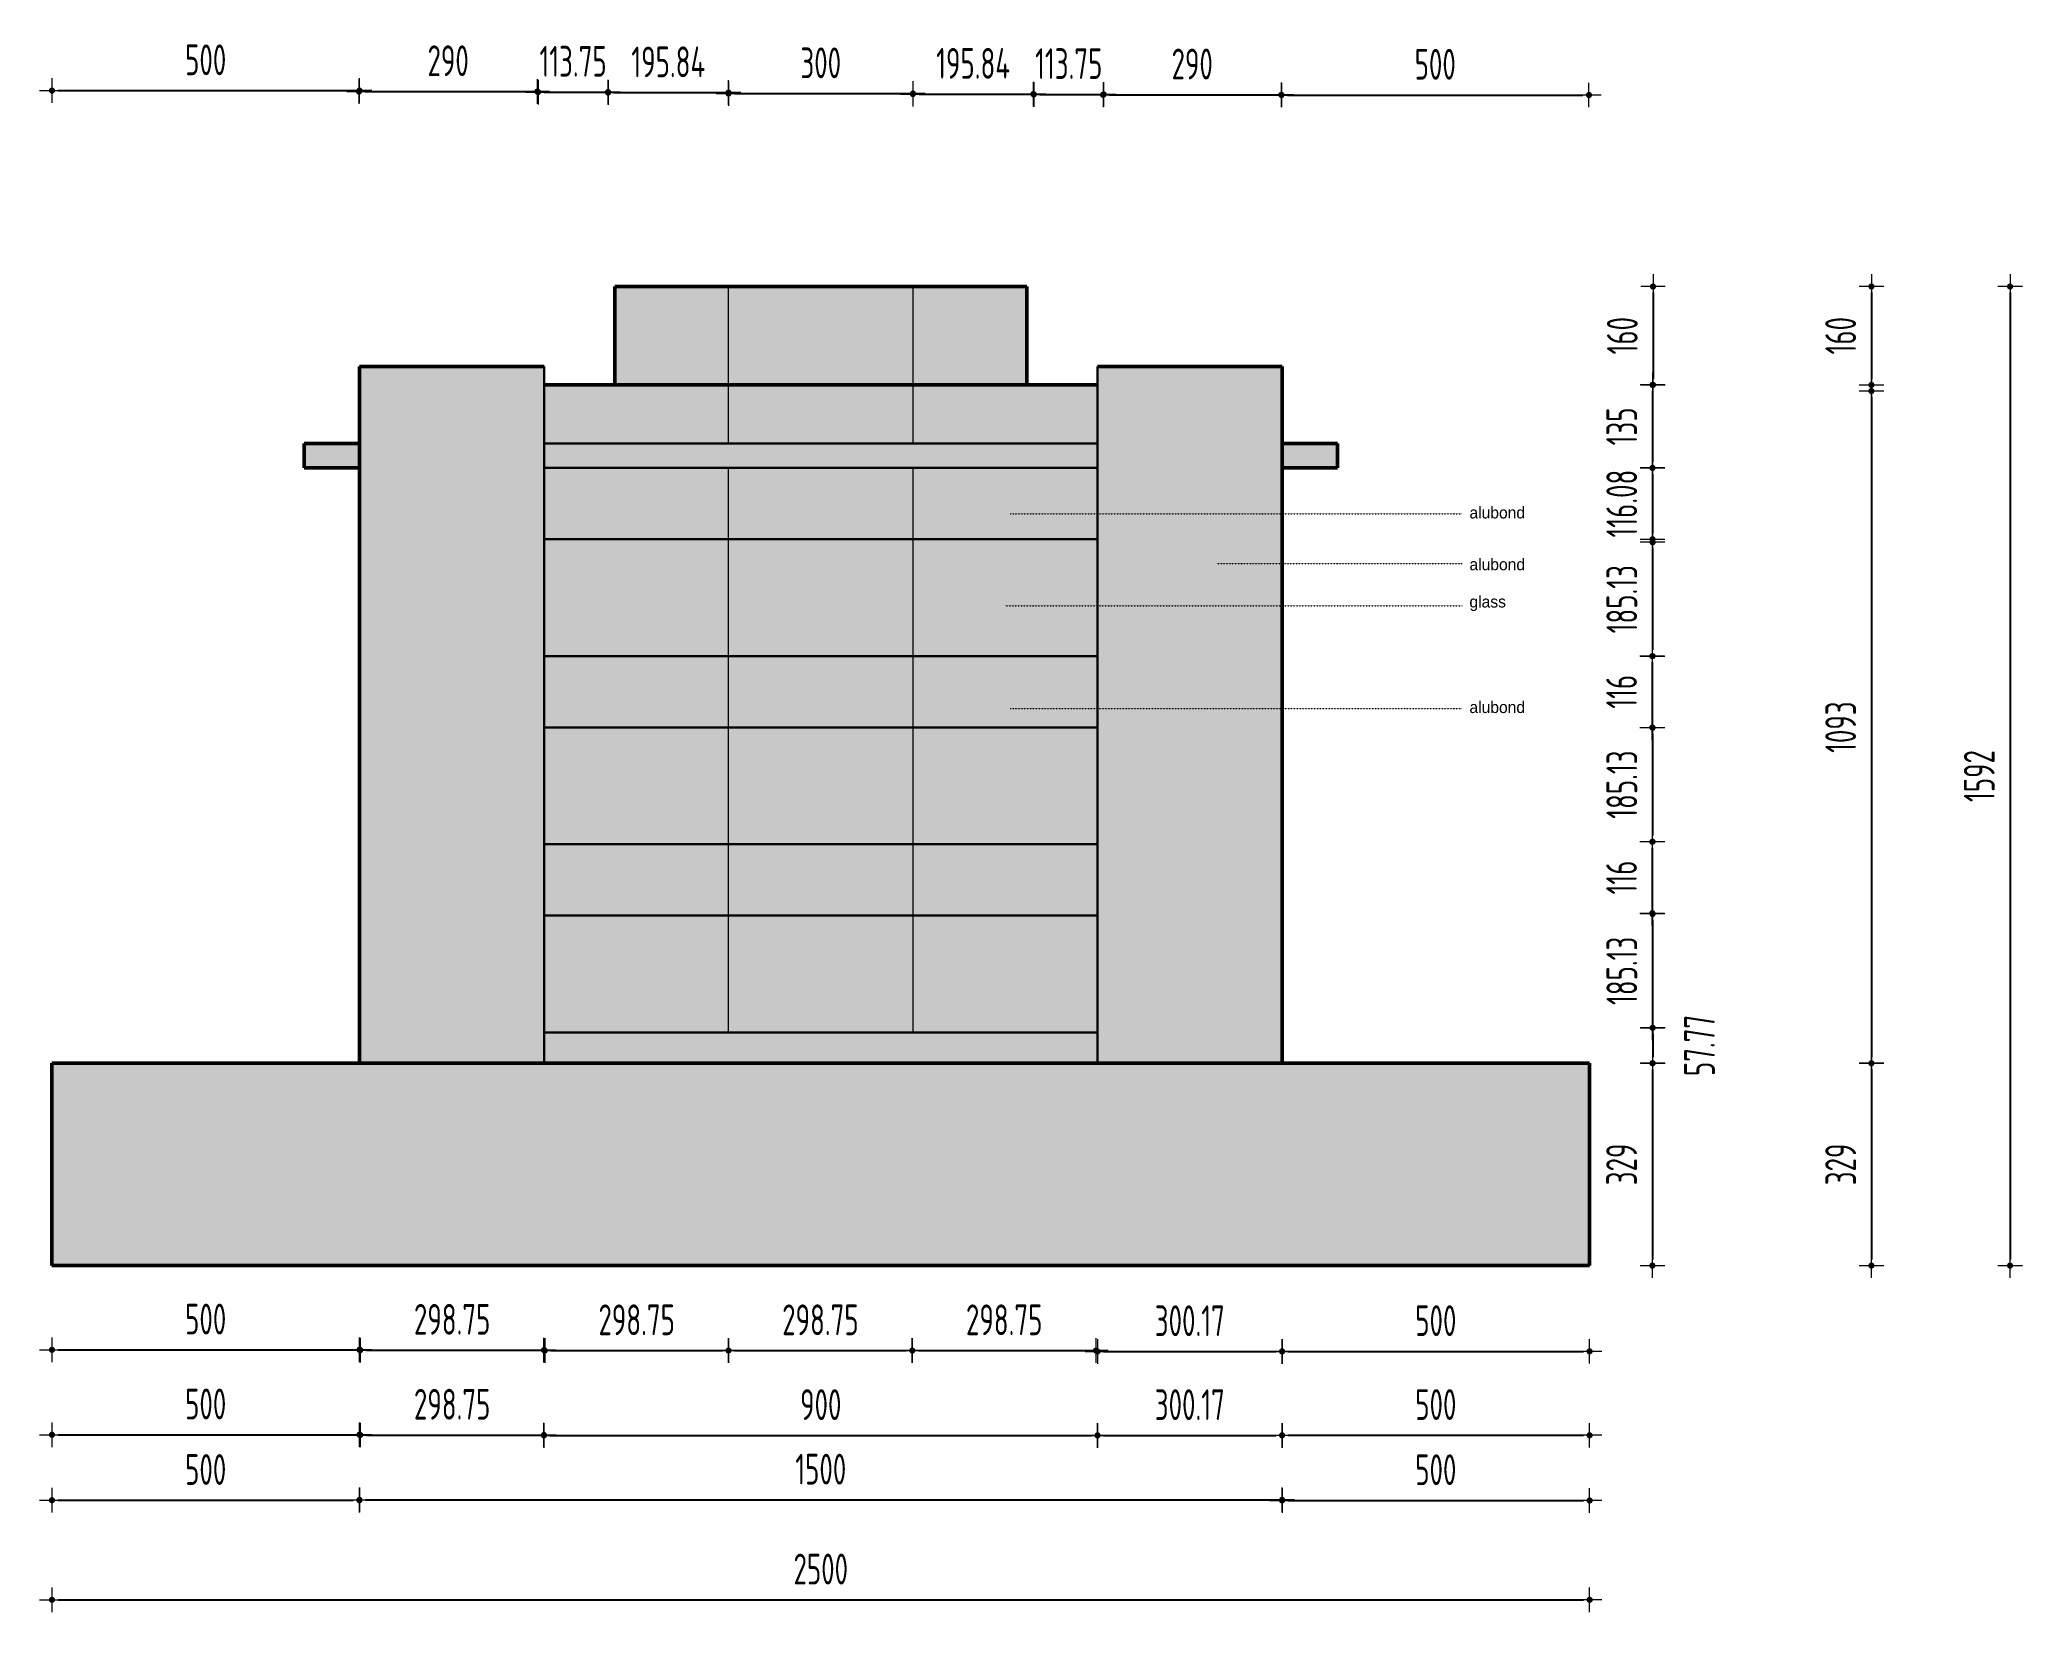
# Model space of a CAD drawing. Header units: millimetres. Extents: x -1490 to 1733, y -1239 to 1331.
import ezdxf

# ---------------------------------------------------------------- set-up
doc = ezdxf.new("R2010")
doc.units = ezdxf.units.MM
doc.linetypes.add('DOT2', pattern=[0.125, 0, -0.125])
for name, color, linetype, lineweight in [('ALUBOND_HATCH', 8, 'Continuous', 18), ('CONTUR_FATADA', 7, 'Continuous', 50), ('COTE', 7, 'Continuous', 18), ('front', 255, 'Continuous', 30), ('GLASS_HATCH', 7, 'Continuous', 13), ('text', 7, 'Continuous', 18)]:
    doc.layers.add(name, color=color, linetype=linetype, lineweight=lineweight)
doc.styles.add('ISOCP', font='isocp.shx', dxfattribs={"width": 0.71})
doc.styles.add('TEKST3', font='', dxfattribs={"height": 19})
doc.styles.get('TEKST3').set_extended_font_data('CHelvPlain')
doc.dimstyles.new('ARH_5', dxfattribs={"dimscale": 5, "dimtxt": 5, "dimasz": 1, "dimexe": 0.1, "dimexo": 0, "dimgap": 0, "dimtad": 0, "dimzin": 9, "dimdsep": 46, "dimtxsty": 'ISOCP', "dimblk": 'DOT', "dimcen": 0, "dimdle": 1, "dimse1": 1, "dimse2": 1, "dimclrt": 2, "dimazin": 0, "dimtfac": 0.666667, "dimtmove": 2, "dimatfit": 3, "dimldrblk": 'DOT', "dimfxl": 1, "dimtvp": 1, "dimtolj": 1, "dimarcsym": 0})

msp = doc.modelspace()

# ---------------------------------------------------------------- texts
at = {"layer": 'text', "char_height": 19, "attachment_point": 7, "style": 'TEKST3'}
for s, insert in [('alubond', (834.335, 552.004)), ('alubond', (834.335, 467.85)), ('glass', (834.335, 401.702)), ('alubond', (834.335, 235.586))]:
    msp.add_mtext(s, dxfattribs=dict(at, insert=insert))

# ---------------------------------------------------------------- blocks, each defined once
blk = doc.blocks.new('DOT')
at = {"color": 0, "linetype": 'ByBlock'}
for p, q in [((2, 0), (-1, 0)), ((0, -2), (0, 2))]:
    blk.add_line(p, q, dxfattribs=at)
at = {"color": 0, "linetype": 'ByBlock', "const_width": 0.5}
blk.add_lwpolyline([(-0.25, 0, 1), (0.25, 0, 1)], format="xyb", close=True, dxfattribs=at)
blk = doc.blocks.new('*D12')
at = {"layer": 'COTE', "color": 0, "lineweight": -2, "transparency": 16777216}
blk.add_line((1713.3, 919.4), (1713.3, -652.6), dxfattribs=at)
at = {"layer": 'Defpoints', "color": 0, "transparency": 16777216}
for p in [(1689.4, 929.4), (1689.4, -662.6), (1713.3, -662.6)]:
    blk.add_point(p, dxfattribs=at)
at = {"layer": 'COTE', "color": 0, "lineweight": -2, "transparency": 16777216, "xscale": 10, "yscale": 10, "zscale": 10}
for p, rotation in [((1713.3, 929.4), 90), ((1713.3, -662.6), 270)]:
    blk.add_blockref('DOT', p, dxfattribs=dict(at, rotation=rotation))
at = {"layer": 'COTE', "color": 30, "transparency": 16777216, "insert": (1663.2, 133.4), "char_height": 50, "attachment_point": 5, "rotation": 90, "style": 'ISOCP'}
blk.add_mtext('\\A1;1592', dxfattribs=at)
blk = doc.blocks.new('*D13')
at = {"layer": 'COTE', "color": 0, "lineweight": -2, "transparency": 16777216}
blk.add_line((-1460.3, -1206.1), (1019.7, -1206.1), dxfattribs=at)
at = {"layer": 'Defpoints', "color": 0, "transparency": 16777216}
for p in [(1029.7, -1206.1), (-1470.3, -1239.5), (1029.7, -1239.5)]:
    blk.add_point(p, dxfattribs=at)
at = {"layer": 'COTE', "color": 0, "lineweight": -2, "transparency": 16777216, "xscale": 10, "yscale": 10, "zscale": 10, "rotation": 180}
blk.add_blockref('DOT', (-1470.3, -1206.1), dxfattribs=at)
at = {"layer": 'COTE', "color": 0, "lineweight": -2, "transparency": 16777216, "xscale": 10, "yscale": 10, "zscale": 10}
blk.add_blockref('DOT', (1029.7, -1206.1), dxfattribs=at)
at = {"layer": 'COTE', "color": 30, "transparency": 16777216, "insert": (-220.3, -1156.1), "char_height": 50, "attachment_point": 5, "style": 'ISOCP'}
blk.add_mtext('\\A1;2500', dxfattribs=at)
blk = doc.blocks.new('*D14')
at = {"layer": 'COTE', "color": 0, "lineweight": -2, "transparency": 16777216}
blk.add_line((1487.9, 919.4), (1487.9, 779.4), dxfattribs=at)
at = {"layer": 'Defpoints', "color": 0, "transparency": 16777216}
for p in [(1392.9, 929.4), (1392.9, 769.4), (1487.9, 769.4)]:
    blk.add_point(p, dxfattribs=at)
at = {"layer": 'COTE', "color": 0, "lineweight": -2, "transparency": 16777216, "xscale": 10, "yscale": 10, "zscale": 10}
for p, rotation in [((1487.9, 929.4), 90), ((1487.9, 769.4), 270)]:
    blk.add_blockref('DOT', p, dxfattribs=dict(at, rotation=rotation))
at = {"layer": 'COTE', "color": 30, "transparency": 16777216, "insert": (1437.9, 849.4), "char_height": 50, "attachment_point": 5, "rotation": 90, "style": 'ISOCP'}
blk.add_mtext('\\A1;160', dxfattribs=at)
blk = doc.blocks.new('*D15')
at = {"layer": 'COTE', "color": 0, "lineweight": -2, "transparency": 16777216}
blk.add_line((1487.9, 749.4), (1487.9, -323.6), dxfattribs=at)
at = {"layer": 'Defpoints', "color": 0, "transparency": 16777216}
for p in [(1490.9, 759.4), (1487.9, -333.6), (1490.9, -333.6)]:
    blk.add_point(p, dxfattribs=at)
at = {"layer": 'COTE', "color": 0, "lineweight": -2, "transparency": 16777216, "xscale": 10, "yscale": 10, "zscale": 10}
for p, rotation in [((1487.9, 759.4), 90), ((1487.9, -333.6), 270)]:
    blk.add_blockref('DOT', p, dxfattribs=dict(at, rotation=rotation))
at = {"layer": 'COTE', "color": 30, "transparency": 16777216, "insert": (1437.9, 212.9), "char_height": 50, "attachment_point": 5, "rotation": 90, "style": 'ISOCP'}
blk.add_mtext('\\A1;1093', dxfattribs=at)
blk = doc.blocks.new('*D16')
at = {"layer": 'COTE', "color": 0, "lineweight": -2, "transparency": 16777216}
blk.add_line((1487.9, -343.6), (1487.9, -652.6), dxfattribs=at)
at = {"layer": 'Defpoints', "color": 0, "transparency": 16777216}
for p in [(1477.9, -333.6), (1477.9, -662.6), (1487.9, -662.6)]:
    blk.add_point(p, dxfattribs=at)
at = {"layer": 'COTE', "color": 0, "lineweight": -2, "transparency": 16777216, "xscale": 10, "yscale": 10, "zscale": 10}
for p, rotation in [((1487.9, -333.6), 90), ((1487.9, -662.6), 270)]:
    blk.add_blockref('DOT', p, dxfattribs=dict(at, rotation=rotation))
at = {"layer": 'COTE', "color": 30, "transparency": 16777216, "insert": (1437.9, -498.1), "char_height": 50, "attachment_point": 5, "rotation": 90, "style": 'ISOCP'}
blk.add_mtext('\\A1;329', dxfattribs=at)
blk = doc.blocks.new('*D17')
at = {"layer": 'COTE', "color": 0, "lineweight": -2, "transparency": 16777216}
blk.add_line((-1460.3, -1044.2), (-980.3, -1044.2), dxfattribs=at)
at = {"layer": 'Defpoints', "color": 0, "transparency": 16777216}
for p in [(-1470.3, -1031.9), (-970.3, -1031.9), (-970.3, -1044.2)]:
    blk.add_point(p, dxfattribs=at)
at = {"layer": 'COTE', "color": 0, "lineweight": -2, "transparency": 16777216, "xscale": 10, "yscale": 10, "zscale": 10, "rotation": 180}
blk.add_blockref('DOT', (-1470.3, -1044.2), dxfattribs=at)
at = {"layer": 'COTE', "color": 0, "lineweight": -2, "transparency": 16777216, "xscale": 10, "yscale": 10, "zscale": 10}
blk.add_blockref('DOT', (-970.3, -1044.2), dxfattribs=at)
at = {"layer": 'COTE', "color": 30, "transparency": 16777216, "insert": (-1220.3, -994.2), "char_height": 50, "attachment_point": 5, "style": 'ISOCP'}
blk.add_mtext('\\A1;500', dxfattribs=at)
blk = doc.blocks.new('*D18')
at = {"layer": 'COTE', "color": 0, "lineweight": -2, "transparency": 16777216}
blk.add_line((-960.3, -1043.6), (519.7, -1043.6), dxfattribs=at)
at = {"layer": 'Defpoints', "color": 0, "transparency": 16777216}
for p in [(-970.3, -1054.2), (529.7, -1043.6), (529.7, -1054.2)]:
    blk.add_point(p, dxfattribs=at)
at = {"layer": 'COTE', "color": 0, "lineweight": -2, "transparency": 16777216, "xscale": 10, "yscale": 10, "zscale": 10, "rotation": 180}
blk.add_blockref('DOT', (-970.3, -1043.6), dxfattribs=at)
at = {"layer": 'COTE', "color": 0, "lineweight": -2, "transparency": 16777216, "xscale": 10, "yscale": 10, "zscale": 10}
blk.add_blockref('DOT', (529.7, -1043.6), dxfattribs=at)
at = {"layer": 'COTE', "color": 30, "transparency": 16777216, "insert": (-220.3, -993.6), "char_height": 50, "attachment_point": 5, "style": 'ISOCP'}
blk.add_mtext('\\A1;1500', dxfattribs=at)
blk = doc.blocks.new('*D19')
at = {"layer": 'COTE', "color": 0, "lineweight": -2, "transparency": 16777216}
blk.add_line((539.7, -1044.6), (1019.7, -1044.6), dxfattribs=at)
at = {"layer": 'Defpoints', "color": 0, "transparency": 16777216}
for p in [(529.7, -1053.6), (1029.7, -1044.6), (1029.7, -1053.6)]:
    blk.add_point(p, dxfattribs=at)
at = {"layer": 'COTE', "color": 0, "lineweight": -2, "transparency": 16777216, "xscale": 10, "yscale": 10, "zscale": 10, "rotation": 180}
blk.add_blockref('DOT', (529.7, -1044.6), dxfattribs=at)
at = {"layer": 'COTE', "color": 0, "lineweight": -2, "transparency": 16777216, "xscale": 10, "yscale": 10, "zscale": 10}
blk.add_blockref('DOT', (1029.7, -1044.6), dxfattribs=at)
at = {"layer": 'COTE', "color": 30, "transparency": 16777216, "insert": (779.7, -994.6), "char_height": 50, "attachment_point": 5, "style": 'ISOCP'}
blk.add_mtext('\\A1;500', dxfattribs=at)
blk = doc.blocks.new('*D33')
at = {"layer": 'COTE', "color": 0, "lineweight": -2, "transparency": 16777216}
blk.add_line((-1460.3, -937.7), (-980.3, -937.7), dxfattribs=at)
at = {"layer": 'Defpoints', "color": 0, "transparency": 16777216}
for p in [(-1470.3, -940), (-970.3, -937.7), (-970.3, -940)]:
    blk.add_point(p, dxfattribs=at)
at = {"layer": 'COTE', "color": 0, "lineweight": -2, "transparency": 16777216, "xscale": 10, "yscale": 10, "zscale": 10, "rotation": 180}
blk.add_blockref('DOT', (-1470.3, -937.7), dxfattribs=at)
at = {"layer": 'COTE', "color": 0, "lineweight": -2, "transparency": 16777216, "xscale": 10, "yscale": 10, "zscale": 10}
blk.add_blockref('DOT', (-970.3, -937.7), dxfattribs=at)
at = {"layer": 'COTE', "color": 30, "transparency": 16777216, "insert": (-1220.3, -887.7), "char_height": 50, "attachment_point": 5, "style": 'ISOCP'}
blk.add_mtext('\\A1;500', dxfattribs=at)
blk = doc.blocks.new('*D34')
at = {"layer": 'COTE', "color": 0, "lineweight": -2, "transparency": 16777216}
blk.add_line((-959, -938.1), (-680.3, -938.1), dxfattribs=at)
at = {"layer": 'Defpoints', "color": 0, "transparency": 16777216}
for p in [(-969, -935.8), (-670.3, -935.8), (-670.3, -938.1)]:
    blk.add_point(p, dxfattribs=at)
at = {"layer": 'COTE', "color": 0, "lineweight": -2, "transparency": 16777216, "xscale": 10, "yscale": 10, "zscale": 10, "rotation": 180}
blk.add_blockref('DOT', (-969, -938.1), dxfattribs=at)
at = {"layer": 'COTE', "color": 0, "lineweight": -2, "transparency": 16777216, "xscale": 10, "yscale": 10, "zscale": 10}
blk.add_blockref('DOT', (-670.3, -938.1), dxfattribs=at)
at = {"layer": 'COTE', "color": 30, "transparency": 16777216, "insert": (-819.6, -888.1), "char_height": 50, "attachment_point": 5, "style": 'ISOCP'}
blk.add_mtext('\\A1;298.75', dxfattribs=at)
blk = doc.blocks.new('*D35')
at = {"layer": 'COTE', "color": 0, "lineweight": -2, "transparency": 16777216}
blk.add_line((-660.3, -938.7), (219.7, -938.7), dxfattribs=at)
at = {"layer": 'Defpoints', "color": 0, "transparency": 16777216}
for p in [(-670.3, -950), (229.7, -938.7), (229.7, -950)]:
    blk.add_point(p, dxfattribs=at)
at = {"layer": 'COTE', "color": 0, "lineweight": -2, "transparency": 16777216, "xscale": 10, "yscale": 10, "zscale": 10, "rotation": 180}
blk.add_blockref('DOT', (-670.3, -938.7), dxfattribs=at)
at = {"layer": 'COTE', "color": 0, "lineweight": -2, "transparency": 16777216, "xscale": 10, "yscale": 10, "zscale": 10}
blk.add_blockref('DOT', (229.7, -938.7), dxfattribs=at)
at = {"layer": 'COTE', "color": 30, "transparency": 16777216, "insert": (-220.3, -888.7), "char_height": 50, "attachment_point": 5, "style": 'ISOCP'}
blk.add_mtext('\\A1;900', dxfattribs=at)
blk = doc.blocks.new('*D36')
at = {"layer": 'COTE', "color": 0, "lineweight": -2, "transparency": 16777216}
blk.add_line((239.6, -938.8), (519.7, -938.8), dxfattribs=at)
at = {"layer": 'Defpoints', "color": 0, "transparency": 16777216}
for p in [(229.6, -938.7), (529.7, -938.7), (529.7, -938.8)]:
    blk.add_point(p, dxfattribs=at)
at = {"layer": 'COTE', "color": 0, "lineweight": -2, "transparency": 16777216, "xscale": 10, "yscale": 10, "zscale": 10, "rotation": 180}
blk.add_blockref('DOT', (229.6, -938.8), dxfattribs=at)
at = {"layer": 'COTE', "color": 0, "lineweight": -2, "transparency": 16777216, "xscale": 10, "yscale": 10, "zscale": 10}
blk.add_blockref('DOT', (529.7, -938.8), dxfattribs=at)
at = {"layer": 'COTE', "color": 30, "transparency": 16777216, "insert": (379.7, -888.8), "char_height": 50, "attachment_point": 5, "style": 'ISOCP'}
blk.add_mtext('\\A1;300.17', dxfattribs=at)
blk = doc.blocks.new('*D37')
at = {"layer": 'COTE', "color": 0, "lineweight": -2, "transparency": 16777216}
blk.add_line((539.7, -938.6), (1019.7, -938.6), dxfattribs=at)
at = {"layer": 'Defpoints', "color": 0, "transparency": 16777216}
for p in [(529.7, -947.6), (1029.7, -938.6), (1029.7, -947.6)]:
    blk.add_point(p, dxfattribs=at)
at = {"layer": 'COTE', "color": 0, "lineweight": -2, "transparency": 16777216, "xscale": 10, "yscale": 10, "zscale": 10, "rotation": 180}
blk.add_blockref('DOT', (529.7, -938.6), dxfattribs=at)
at = {"layer": 'COTE', "color": 0, "lineweight": -2, "transparency": 16777216, "xscale": 10, "yscale": 10, "zscale": 10}
blk.add_blockref('DOT', (1029.7, -938.6), dxfattribs=at)
at = {"layer": 'COTE', "color": 30, "transparency": 16777216, "insert": (779.7, -888.6), "char_height": 50, "attachment_point": 5, "style": 'ISOCP'}
blk.add_mtext('\\A1;500', dxfattribs=at)
blk = doc.blocks.new('*D38')
at = {"layer": 'COTE', "color": 0, "lineweight": -2, "transparency": 16777216}
blk.add_line((-1460.3, -799.6), (-980.3, -799.6), dxfattribs=at)
at = {"layer": 'Defpoints', "color": 0, "transparency": 16777216}
for p in [(-1470.3, -801.9), (-970.3, -799.6), (-970.3, -801.9)]:
    blk.add_point(p, dxfattribs=at)
at = {"layer": 'COTE', "color": 0, "lineweight": -2, "transparency": 16777216, "xscale": 10, "yscale": 10, "zscale": 10, "rotation": 180}
blk.add_blockref('DOT', (-1470.3, -799.6), dxfattribs=at)
at = {"layer": 'COTE', "color": 0, "lineweight": -2, "transparency": 16777216, "xscale": 10, "yscale": 10, "zscale": 10}
blk.add_blockref('DOT', (-970.3, -799.6), dxfattribs=at)
at = {"layer": 'COTE', "color": 30, "transparency": 16777216, "insert": (-1220.3, -749.6), "char_height": 50, "attachment_point": 5, "style": 'ISOCP'}
blk.add_mtext('\\A1;500', dxfattribs=at)
blk = doc.blocks.new('*D39')
at = {"layer": 'COTE', "color": 0, "lineweight": -2, "transparency": 16777216}
blk.add_line((-959, -800), (-680.3, -800), dxfattribs=at)
at = {"layer": 'Defpoints', "color": 0, "transparency": 16777216}
for p in [(-969, -797.7), (-670.3, -797.7), (-670.3, -800)]:
    blk.add_point(p, dxfattribs=at)
at = {"layer": 'COTE', "color": 0, "lineweight": -2, "transparency": 16777216, "xscale": 10, "yscale": 10, "zscale": 10, "rotation": 180}
blk.add_blockref('DOT', (-969, -800), dxfattribs=at)
at = {"layer": 'COTE', "color": 0, "lineweight": -2, "transparency": 16777216, "xscale": 10, "yscale": 10, "zscale": 10}
blk.add_blockref('DOT', (-670.3, -800), dxfattribs=at)
at = {"layer": 'COTE', "color": 30, "transparency": 16777216, "insert": (-819.6, -750), "char_height": 50, "attachment_point": 5, "style": 'ISOCP'}
blk.add_mtext('\\A1;298.75', dxfattribs=at)
blk = doc.blocks.new('*D40')
at = {"layer": 'COTE', "color": 0, "lineweight": -2, "transparency": 16777216}
blk.add_line((-659, -800.8), (-380.3, -800.8), dxfattribs=at)
at = {"layer": 'Defpoints', "color": 0, "transparency": 16777216}
for p in [(-669, -800), (-370.3, -800), (-370.3, -800.8)]:
    blk.add_point(p, dxfattribs=at)
at = {"layer": 'COTE', "color": 0, "lineweight": -2, "transparency": 16777216, "xscale": 10, "yscale": 10, "zscale": 10, "rotation": 180}
blk.add_blockref('DOT', (-669, -800.8), dxfattribs=at)
at = {"layer": 'COTE', "color": 0, "lineweight": -2, "transparency": 16777216, "xscale": 10, "yscale": 10, "zscale": 10}
blk.add_blockref('DOT', (-370.3, -800.8), dxfattribs=at)
at = {"layer": 'COTE', "color": 30, "transparency": 16777216, "insert": (-519.6, -750.8), "char_height": 50, "attachment_point": 5, "style": 'ISOCP'}
blk.add_mtext('\\A1;298.75', dxfattribs=at)
blk = doc.blocks.new('*D41')
at = {"layer": 'COTE', "color": 0, "lineweight": -2, "transparency": 16777216}
blk.add_line((-360.3, -800.8), (-81.5, -800.8), dxfattribs=at)
at = {"layer": 'Defpoints', "color": 0, "transparency": 16777216}
for p in [(-370.3, -800), (-71.5, -800), (-71.5, -800.8)]:
    blk.add_point(p, dxfattribs=at)
at = {"layer": 'COTE', "color": 0, "lineweight": -2, "transparency": 16777216, "xscale": 10, "yscale": 10, "zscale": 10, "rotation": 180}
blk.add_blockref('DOT', (-370.3, -800.8), dxfattribs=at)
at = {"layer": 'COTE', "color": 0, "lineweight": -2, "transparency": 16777216, "xscale": 10, "yscale": 10, "zscale": 10}
blk.add_blockref('DOT', (-71.5, -800.8), dxfattribs=at)
at = {"layer": 'COTE', "color": 30, "transparency": 16777216, "insert": (-220.9, -750.8), "char_height": 50, "attachment_point": 5, "style": 'ISOCP'}
blk.add_mtext('\\A1;298.75', dxfattribs=at)
blk = doc.blocks.new('*D42')
at = {"layer": 'COTE', "color": 0, "lineweight": -2, "transparency": 16777216}
blk.add_line((-61.5, -800.8), (217.2, -800.8), dxfattribs=at)
at = {"layer": 'Defpoints', "color": 0, "transparency": 16777216}
for p in [(-71.5, -800), (227.2, -800), (227.2, -800.8)]:
    blk.add_point(p, dxfattribs=at)
at = {"layer": 'COTE', "color": 0, "lineweight": -2, "transparency": 16777216, "xscale": 10, "yscale": 10, "zscale": 10, "rotation": 180}
blk.add_blockref('DOT', (-71.5, -800.8), dxfattribs=at)
at = {"layer": 'COTE', "color": 0, "lineweight": -2, "transparency": 16777216, "xscale": 10, "yscale": 10, "zscale": 10}
blk.add_blockref('DOT', (227.2, -800.8), dxfattribs=at)
at = {"layer": 'COTE', "color": 30, "transparency": 16777216, "insert": (77.9, -750.8), "char_height": 50, "attachment_point": 5, "style": 'ISOCP'}
blk.add_mtext('\\A1;298.75', dxfattribs=at)
blk = doc.blocks.new('*D43')
at = {"layer": 'COTE', "color": 0, "lineweight": -2, "transparency": 16777216}
blk.add_line((239.6, -802.3), (519.7, -802.3), dxfattribs=at)
at = {"layer": 'Defpoints', "color": 0, "transparency": 16777216}
for p in [(229.6, -802.1), (529.7, -802.1), (529.7, -802.3)]:
    blk.add_point(p, dxfattribs=at)
at = {"layer": 'COTE', "color": 0, "lineweight": -2, "transparency": 16777216, "xscale": 10, "yscale": 10, "zscale": 10, "rotation": 180}
blk.add_blockref('DOT', (229.6, -802.3), dxfattribs=at)
at = {"layer": 'COTE', "color": 0, "lineweight": -2, "transparency": 16777216, "xscale": 10, "yscale": 10, "zscale": 10}
blk.add_blockref('DOT', (529.7, -802.3), dxfattribs=at)
at = {"layer": 'COTE', "color": 30, "transparency": 16777216, "insert": (379.7, -752.3), "char_height": 50, "attachment_point": 5, "style": 'ISOCP'}
blk.add_mtext('\\A1;300.17', dxfattribs=at)
blk = doc.blocks.new('*D44')
at = {"layer": 'COTE', "color": 0, "lineweight": -2, "transparency": 16777216}
blk.add_line((539.7, -802.1), (1019.7, -802.1), dxfattribs=at)
at = {"layer": 'Defpoints', "color": 0, "transparency": 16777216}
for p in [(1029.7, -802.1), (529.7, -811.1), (1029.7, -811.1)]:
    blk.add_point(p, dxfattribs=at)
at = {"layer": 'COTE', "color": 0, "lineweight": -2, "transparency": 16777216, "xscale": 10, "yscale": 10, "zscale": 10, "rotation": 180}
blk.add_blockref('DOT', (529.7, -802.1), dxfattribs=at)
at = {"layer": 'COTE', "color": 0, "lineweight": -2, "transparency": 16777216, "xscale": 10, "yscale": 10, "zscale": 10}
blk.add_blockref('DOT', (1029.7, -802.1), dxfattribs=at)
at = {"layer": 'COTE', "color": 30, "transparency": 16777216, "insert": (779.7, -752.1), "char_height": 50, "attachment_point": 5, "style": 'ISOCP'}
blk.add_mtext('\\A1;500', dxfattribs=at)
blk = doc.blocks.new('*D45')
at = {"layer": 'COTE', "color": 0, "lineweight": -2, "transparency": 16777216}
blk.add_line((1132.8, 919.4), (1132.8, 779.4), dxfattribs=at)
at = {"layer": 'Defpoints', "color": 0, "transparency": 16777216}
for p in [(1037.8, 929.4), (1037.8, 769.4), (1132.8, 769.4)]:
    blk.add_point(p, dxfattribs=at)
at = {"layer": 'COTE', "color": 0, "lineweight": -2, "transparency": 16777216, "xscale": 10, "yscale": 10, "zscale": 10}
for p, rotation in [((1132.8, 929.4), 90), ((1132.8, 769.4), 270)]:
    blk.add_blockref('DOT', p, dxfattribs=dict(at, rotation=rotation))
at = {"layer": 'COTE', "color": 30, "transparency": 16777216, "insert": (1082.8, 849.4), "char_height": 50, "attachment_point": 5, "rotation": 90, "style": 'ISOCP'}
blk.add_mtext('\\A1;160', dxfattribs=at)
blk = doc.blocks.new('*D46')
at = {"layer": 'COTE', "color": 0, "lineweight": -2, "transparency": 16777216}
blk.add_line((1131.9, 759.4), (1131.9, 644.4), dxfattribs=at)
at = {"layer": 'Defpoints', "color": 0, "transparency": 16777216}
for p in [(1132.8, 769.4), (1131.9, 634.4), (1132.8, 634.4)]:
    blk.add_point(p, dxfattribs=at)
at = {"layer": 'COTE', "color": 0, "lineweight": -2, "transparency": 16777216, "xscale": 10, "yscale": 10, "zscale": 10}
for p, rotation in [((1131.9, 769.4), 90), ((1131.9, 634.4), 270)]:
    blk.add_blockref('DOT', p, dxfattribs=dict(at, rotation=rotation))
at = {"layer": 'COTE', "color": 30, "transparency": 16777216, "insert": (1081.9, 701.9), "char_height": 50, "attachment_point": 5, "rotation": 90, "style": 'ISOCP'}
blk.add_mtext('\\A1;135', dxfattribs=at)
blk = doc.blocks.new('*D47')
at = {"layer": 'COTE', "color": 0, "lineweight": -2, "transparency": 16777216}
blk.add_line((1132, 624.5), (1132, 528.4), dxfattribs=at)
at = {"layer": 'Defpoints', "color": 0, "transparency": 16777216}
for p in [(1131.9, 634.5), (1131.9, 518.4), (1132, 518.4)]:
    blk.add_point(p, dxfattribs=at)
at = {"layer": 'COTE', "color": 0, "lineweight": -2, "transparency": 16777216, "xscale": 10, "yscale": 10, "zscale": 10}
for p, rotation in [((1132, 634.5), 90), ((1132, 518.4), 270)]:
    blk.add_blockref('DOT', p, dxfattribs=dict(at, rotation=rotation))
at = {"layer": 'COTE', "color": 30, "transparency": 16777216, "insert": (1082, 576.4), "char_height": 50, "attachment_point": 5, "rotation": 90, "style": 'ISOCP'}
blk.add_mtext('\\A1;116.08', dxfattribs=at)
blk = doc.blocks.new('*D48')
at = {"layer": 'COTE', "color": 0, "lineweight": -2, "transparency": 16777216}
blk.add_line((1132.1, 503.5), (1132.1, 338.4), dxfattribs=at)
at = {"layer": 'Defpoints', "color": 0, "transparency": 16777216}
for p in [(1132, 513.5), (1132, 328.4), (1132.1, 328.4)]:
    blk.add_point(p, dxfattribs=at)
at = {"layer": 'COTE', "color": 0, "lineweight": -2, "transparency": 16777216, "xscale": 10, "yscale": 10, "zscale": 10}
for p, rotation in [((1132.1, 513.5), 90), ((1132.1, 328.4), 270)]:
    blk.add_blockref('DOT', p, dxfattribs=dict(at, rotation=rotation))
at = {"layer": 'COTE', "color": 30, "transparency": 16777216, "insert": (1082.1, 420.9), "char_height": 50, "attachment_point": 5, "rotation": 90, "style": 'ISOCP'}
blk.add_mtext('\\A1;185.13', dxfattribs=at)
blk = doc.blocks.new('*D49')
at = {"layer": 'COTE', "color": 0, "lineweight": -2, "transparency": 16777216}
blk.add_line((1131.6, 318.4), (1131.6, 222.4), dxfattribs=at)
at = {"layer": 'Defpoints', "color": 0, "transparency": 16777216}
for p in [(1132.1, 328.4), (1131.6, 212.4), (1132.1, 212.4)]:
    blk.add_point(p, dxfattribs=at)
at = {"layer": 'COTE', "color": 0, "lineweight": -2, "transparency": 16777216, "xscale": 10, "yscale": 10, "zscale": 10}
for p, rotation in [((1131.6, 328.4), 90), ((1131.6, 212.4), 270)]:
    blk.add_blockref('DOT', p, dxfattribs=dict(at, rotation=rotation))
at = {"layer": 'COTE', "color": 30, "transparency": 16777216, "insert": (1081.6, 270.4), "char_height": 50, "attachment_point": 5, "rotation": 90, "style": 'ISOCP'}
blk.add_mtext('\\A1;116', dxfattribs=at)
blk = doc.blocks.new('*D50')
at = {"layer": 'COTE', "color": 0, "lineweight": -2, "transparency": 16777216}
blk.add_line((1132.1, 201.9), (1132.1, 36.8), dxfattribs=at)
at = {"layer": 'Defpoints', "color": 0, "transparency": 16777216}
for p in [(1132, 211.9), (1132, 26.8), (1132.1, 26.8)]:
    blk.add_point(p, dxfattribs=at)
at = {"layer": 'COTE', "color": 0, "lineweight": -2, "transparency": 16777216, "xscale": 10, "yscale": 10, "zscale": 10}
for p, rotation in [((1132.1, 211.9), 90), ((1132.1, 26.8), 270)]:
    blk.add_blockref('DOT', p, dxfattribs=dict(at, rotation=rotation))
at = {"layer": 'COTE', "color": 30, "transparency": 16777216, "insert": (1082.1, 119.4), "char_height": 50, "attachment_point": 5, "rotation": 90, "style": 'ISOCP'}
blk.add_mtext('\\A1;185.13', dxfattribs=at)
blk = doc.blocks.new('*D51')
at = {"layer": 'COTE', "color": 0, "lineweight": -2, "transparency": 16777216}
blk.add_line((1131.6, 16.4), (1131.6, -79.6), dxfattribs=at)
at = {"layer": 'Defpoints', "color": 0, "transparency": 16777216}
for p in [(1132.1, 26.4), (1131.6, -89.6), (1132.1, -89.6)]:
    blk.add_point(p, dxfattribs=at)
at = {"layer": 'COTE', "color": 0, "lineweight": -2, "transparency": 16777216, "xscale": 10, "yscale": 10, "zscale": 10}
for p, rotation in [((1131.6, 26.4), 90), ((1131.6, -89.6), 270)]:
    blk.add_blockref('DOT', p, dxfattribs=dict(at, rotation=rotation))
at = {"layer": 'COTE', "color": 30, "transparency": 16777216, "insert": (1081.6, -31.6), "char_height": 50, "attachment_point": 5, "rotation": 90, "style": 'ISOCP'}
blk.add_mtext('\\A1;116', dxfattribs=at)
blk = doc.blocks.new('*D52')
at = {"layer": 'COTE', "color": 0, "lineweight": -2, "transparency": 16777216}
blk.add_line((1132.1, -100.9), (1132.1, -266), dxfattribs=at)
at = {"layer": 'Defpoints', "color": 0, "transparency": 16777216}
for p in [(1132, -90.9), (1132, -276), (1132.1, -276)]:
    blk.add_point(p, dxfattribs=at)
at = {"layer": 'COTE', "color": 0, "lineweight": -2, "transparency": 16777216, "xscale": 10, "yscale": 10, "zscale": 10}
for p, rotation in [((1132.1, -90.9), 90), ((1132.1, -276), 270)]:
    blk.add_blockref('DOT', p, dxfattribs=dict(at, rotation=rotation))
at = {"layer": 'COTE', "color": 30, "transparency": 16777216, "insert": (1082.1, -183.4), "char_height": 50, "attachment_point": 5, "rotation": 90, "style": 'ISOCP'}
blk.add_mtext('\\A1;185.13', dxfattribs=at)
blk = doc.blocks.new('*D53')
at = {"layer": 'COTE', "color": 0, "lineweight": -2, "transparency": 16777216}
blk.add_line((1132.3, -285.9), (1132.3, -323.6), dxfattribs=at)
at = {"layer": 'Defpoints', "color": 0, "transparency": 16777216}
for p in [(1132.1, -275.9), (1132.1, -333.6), (1132.3, -333.6)]:
    blk.add_point(p, dxfattribs=at)
at = {"layer": 'COTE', "color": 0, "lineweight": -2, "transparency": 16777216, "xscale": 10, "yscale": 10, "zscale": 10}
for p, rotation in [((1132.3, -275.9), 90), ((1132.3, -333.6), 270)]:
    blk.add_blockref('DOT', p, dxfattribs=dict(at, rotation=rotation))
at = {"layer": 'COTE', "color": 30, "transparency": 16777216, "insert": (1208.3, -304.7), "char_height": 50, "attachment_point": 5, "rotation": 90, "style": 'ISOCP'}
blk.add_mtext('\\A1;57.77', dxfattribs=at)
blk = doc.blocks.new('*D54')
at = {"layer": 'COTE', "color": 0, "lineweight": -2, "transparency": 16777216}
blk.add_line((1131.8, -343.6), (1131.8, -652.6), dxfattribs=at)
at = {"layer": 'Defpoints', "color": 0, "transparency": 16777216}
for p in [(1121.8, -333.6), (1121.8, -662.6), (1131.8, -662.6)]:
    blk.add_point(p, dxfattribs=at)
at = {"layer": 'COTE', "color": 0, "lineweight": -2, "transparency": 16777216, "xscale": 10, "yscale": 10, "zscale": 10}
for p, rotation in [((1131.8, -333.6), 90), ((1131.8, -662.6), 270)]:
    blk.add_blockref('DOT', p, dxfattribs=dict(at, rotation=rotation))
at = {"layer": 'COTE', "color": 30, "transparency": 16777216, "insert": (1081.7, -498.1), "char_height": 50, "attachment_point": 5, "rotation": 90, "style": 'ISOCP'}
blk.add_mtext('\\A1;329', dxfattribs=at)
blk = doc.blocks.new('*D55')
at = {"layer": 'COTE', "color": 0, "lineweight": -2, "transparency": 16777216}
blk.add_line((-1460.3, 1248), (-980.3, 1248), dxfattribs=at)
at = {"layer": 'Defpoints', "color": 0, "transparency": 16777216}
for p in [(-970.3, 1248), (-1470.3, 1180.1), (-970.3, 1180.1)]:
    blk.add_point(p, dxfattribs=at)
at = {"layer": 'COTE', "color": 0, "lineweight": -2, "transparency": 16777216, "xscale": 10, "yscale": 10, "zscale": 10, "rotation": 180}
blk.add_blockref('DOT', (-1470.3, 1248), dxfattribs=at)
at = {"layer": 'COTE', "color": 0, "lineweight": -2, "transparency": 16777216, "xscale": 10, "yscale": 10, "zscale": 10}
blk.add_blockref('DOT', (-970.3, 1248), dxfattribs=at)
at = {"layer": 'COTE', "color": 30, "transparency": 16777216, "insert": (-1220.3, 1298), "char_height": 50, "attachment_point": 5, "style": 'ISOCP'}
blk.add_mtext('\\A1;500', dxfattribs=at)
blk = doc.blocks.new('*D56')
at = {"layer": 'COTE', "color": 0, "lineweight": -2, "transparency": 16777216}
blk.add_line((-961.1, 1246.4), (-691.1, 1246.4), dxfattribs=at)
at = {"layer": 'Defpoints', "color": 0, "transparency": 16777216}
for p in [(-971.1, 1248), (-681.1, 1248), (-681.1, 1246.4)]:
    blk.add_point(p, dxfattribs=at)
at = {"layer": 'COTE', "color": 0, "lineweight": -2, "transparency": 16777216, "xscale": 10, "yscale": 10, "zscale": 10, "rotation": 180}
blk.add_blockref('DOT', (-971.1, 1246.4), dxfattribs=at)
at = {"layer": 'COTE', "color": 0, "lineweight": -2, "transparency": 16777216, "xscale": 10, "yscale": 10, "zscale": 10}
blk.add_blockref('DOT', (-681.1, 1246.4), dxfattribs=at)
at = {"layer": 'COTE', "color": 30, "transparency": 16777216, "insert": (-826.1, 1296.5), "char_height": 50, "attachment_point": 5, "style": 'ISOCP'}
blk.add_mtext('\\A1;290', dxfattribs=at)
blk = doc.blocks.new('*D57')
at = {"layer": 'COTE', "color": 0, "lineweight": -2, "transparency": 16777216}
blk.add_line((-669.9, 1245.6), (-576.1, 1245.6), dxfattribs=at)
at = {"layer": 'Defpoints', "color": 0, "transparency": 16777216}
for p in [(-679.9, 1246.4), (-566.1, 1246.4), (-566.1, 1245.6)]:
    blk.add_point(p, dxfattribs=at)
at = {"layer": 'COTE', "color": 0, "lineweight": -2, "transparency": 16777216, "xscale": 10, "yscale": 10, "zscale": 10, "rotation": 180}
blk.add_blockref('DOT', (-679.9, 1245.6), dxfattribs=at)
at = {"layer": 'COTE', "color": 0, "lineweight": -2, "transparency": 16777216, "xscale": 10, "yscale": 10, "zscale": 10}
blk.add_blockref('DOT', (-566.1, 1245.6), dxfattribs=at)
at = {"layer": 'COTE', "color": 30, "transparency": 16777216, "insert": (-623, 1295.6), "char_height": 50, "attachment_point": 5, "style": 'ISOCP'}
blk.add_mtext('\\A1;113.75', dxfattribs=at)
blk = doc.blocks.new('*D58')
at = {"layer": 'COTE', "color": 0, "lineweight": -2, "transparency": 16777216}
blk.add_line((-556.1, 1244.7), (-380.3, 1244.7), dxfattribs=at)
at = {"layer": 'Defpoints', "color": 0, "transparency": 16777216}
for p in [(-566.1, 1245.6), (-370.3, 1245.6), (-370.3, 1244.7)]:
    blk.add_point(p, dxfattribs=at)
at = {"layer": 'COTE', "color": 0, "lineweight": -2, "transparency": 16777216, "xscale": 10, "yscale": 10, "zscale": 10, "rotation": 180}
blk.add_blockref('DOT', (-566.1, 1244.7), dxfattribs=at)
at = {"layer": 'COTE', "color": 0, "lineweight": -2, "transparency": 16777216, "xscale": 10, "yscale": 10, "zscale": 10}
blk.add_blockref('DOT', (-370.3, 1244.7), dxfattribs=at)
at = {"layer": 'COTE', "color": 30, "transparency": 16777216, "insert": (-468.2, 1294.7), "char_height": 50, "attachment_point": 5, "style": 'ISOCP'}
blk.add_mtext('\\A1;195.84', dxfattribs=at)
blk = doc.blocks.new('*D59')
at = {"layer": 'COTE', "color": 0, "lineweight": -2, "transparency": 16777216}
blk.add_line((-360.3, 1243.1), (-80.3, 1243.1), dxfattribs=at)
at = {"layer": 'Defpoints', "color": 0, "transparency": 16777216}
for p in [(-370.3, 1243.4), (-70.3, 1243.4), (-70.3, 1243.1)]:
    blk.add_point(p, dxfattribs=at)
at = {"layer": 'COTE', "color": 0, "lineweight": -2, "transparency": 16777216, "xscale": 10, "yscale": 10, "zscale": 10, "rotation": 180}
blk.add_blockref('DOT', (-370.3, 1243.1), dxfattribs=at)
at = {"layer": 'COTE', "color": 0, "lineweight": -2, "transparency": 16777216, "xscale": 10, "yscale": 10, "zscale": 10}
blk.add_blockref('DOT', (-70.3, 1243.1), dxfattribs=at)
at = {"layer": 'COTE', "color": 30, "transparency": 16777216, "insert": (-220.3, 1293.1), "char_height": 50, "attachment_point": 5, "style": 'ISOCP'}
blk.add_mtext('\\A1;300', dxfattribs=at)
blk = doc.blocks.new('*D60')
at = {"layer": 'COTE', "color": 0, "lineweight": -2, "transparency": 16777216}
blk.add_line((-60.5, 1242.3), (115.4, 1242.3), dxfattribs=at)
at = {"layer": 'Defpoints', "color": 0, "transparency": 16777216}
for p in [(-70.5, 1243.3), (125.4, 1243.3), (125.4, 1242.3)]:
    blk.add_point(p, dxfattribs=at)
at = {"layer": 'COTE', "color": 0, "lineweight": -2, "transparency": 16777216, "xscale": 10, "yscale": 10, "zscale": 10, "rotation": 180}
blk.add_blockref('DOT', (-70.5, 1242.3), dxfattribs=at)
at = {"layer": 'COTE', "color": 0, "lineweight": -2, "transparency": 16777216, "xscale": 10, "yscale": 10, "zscale": 10}
blk.add_blockref('DOT', (125.4, 1242.3), dxfattribs=at)
at = {"layer": 'COTE', "color": 30, "transparency": 16777216, "insert": (27.4, 1292.3), "char_height": 50, "attachment_point": 5, "style": 'ISOCP'}
blk.add_mtext('\\A1;195.84', dxfattribs=at)
blk = doc.blocks.new('*D61')
at = {"layer": 'COTE', "color": 0, "lineweight": -2, "transparency": 16777216}
blk.add_line((136, 1241.8), (229.8, 1241.8), dxfattribs=at)
at = {"layer": 'Defpoints', "color": 0, "transparency": 16777216}
for p in [(126, 1242.6), (239.8, 1242.6), (239.8, 1241.8)]:
    blk.add_point(p, dxfattribs=at)
at = {"layer": 'COTE', "color": 0, "lineweight": -2, "transparency": 16777216, "xscale": 10, "yscale": 10, "zscale": 10, "rotation": 180}
blk.add_blockref('DOT', (126, 1241.8), dxfattribs=at)
at = {"layer": 'COTE', "color": 0, "lineweight": -2, "transparency": 16777216, "xscale": 10, "yscale": 10, "zscale": 10}
blk.add_blockref('DOT', (239.8, 1241.8), dxfattribs=at)
at = {"layer": 'COTE', "color": 30, "transparency": 16777216, "insert": (182.9, 1291.8), "char_height": 50, "attachment_point": 5, "style": 'ISOCP'}
blk.add_mtext('\\A1;113.75', dxfattribs=at)
blk = doc.blocks.new('*D62')
at = {"layer": 'COTE', "color": 0, "lineweight": -2, "transparency": 16777216}
blk.add_line((248.6, 1241.1), (518.6, 1241.1), dxfattribs=at)
at = {"layer": 'Defpoints', "color": 0, "transparency": 16777216}
for p in [(238.6, 1242.7), (528.6, 1242.7), (528.6, 1241.1)]:
    blk.add_point(p, dxfattribs=at)
at = {"layer": 'COTE', "color": 0, "lineweight": -2, "transparency": 16777216, "xscale": 10, "yscale": 10, "zscale": 10, "rotation": 180}
blk.add_blockref('DOT', (238.6, 1241.1), dxfattribs=at)
at = {"layer": 'COTE', "color": 0, "lineweight": -2, "transparency": 16777216, "xscale": 10, "yscale": 10, "zscale": 10}
blk.add_blockref('DOT', (528.6, 1241.1), dxfattribs=at)
at = {"layer": 'COTE', "color": 30, "transparency": 16777216, "insert": (383.6, 1291.2), "char_height": 50, "attachment_point": 5, "style": 'ISOCP'}
blk.add_mtext('\\A1;290', dxfattribs=at)
blk = doc.blocks.new('*D63')
at = {"layer": 'COTE', "color": 0, "lineweight": -2, "transparency": 16777216}
blk.add_line((538.7, 1240.8), (1018.7, 1240.8), dxfattribs=at)
at = {"layer": 'Defpoints', "color": 0, "transparency": 16777216}
for p in [(1028.7, 1240.8), (528.7, 1172.9), (1028.7, 1172.9)]:
    blk.add_point(p, dxfattribs=at)
at = {"layer": 'COTE', "color": 0, "lineweight": -2, "transparency": 16777216, "xscale": 10, "yscale": 10, "zscale": 10, "rotation": 180}
blk.add_blockref('DOT', (528.7, 1240.8), dxfattribs=at)
at = {"layer": 'COTE', "color": 0, "lineweight": -2, "transparency": 16777216, "xscale": 10, "yscale": 10, "zscale": 10}
blk.add_blockref('DOT', (1028.7, 1240.8), dxfattribs=at)
at = {"layer": 'COTE', "color": 30, "transparency": 16777216, "insert": (778.7, 1290.8), "char_height": 50, "attachment_point": 5, "style": 'ISOCP'}
blk.add_mtext('\\A1;500', dxfattribs=at)

# ---------------------------------------------------------------- dimensions: what is measured, and where the dimension line sits
at = {"layer": 'COTE'}
for base, p1, p2, picture, middle in [((-970.254, 1248.005), (-1470.254, 1180.1), (-970.254, 1180.1), '*D55', (-1220.254, 1298.005)), ((-681.131, 1246.442), (-971.131, 1248.005), (-681.131, 1248.005), '*D56', (-826.131, 1296.452)), ((-566.131, 1245.641), (-679.881, 1246.442), (-566.131, 1246.442), '*D57', (-623.006, 1295.641)), ((-370.254, 1244.66), (-566.097, 1245.641), (-370.254, 1245.641), '*D58', (-468.176, 1294.66)), ((-70.254, 1243.102), (-370.254, 1243.41), (-70.254, 1243.41), '*D59', (-220.254, 1293.102)), ((125.369, 1242.274), (-70.474, 1243.256), (125.369, 1243.256), '*D60', (27.448, 1292.274)), ((239.796, 1241.773), (126.046, 1242.574), (239.796, 1242.574), '*D61', (182.921, 1291.773)), ((528.621, 1241.142), (238.621, 1242.705), (528.621, 1242.705), '*D62', (383.621, 1291.152)), ((1028.72, 1240.849), (528.72, 1172.945), (1028.72, 1172.945), '*D63', (778.72, 1290.849)), ((-970.254, -799.576), (-1470.254, -801.888), (-970.254, -801.888), '*D38', (-1220.254, -749.576)), ((-670.254, -800.04), (-969.004, -797.727), (-670.254, -797.727), '*D39', (-819.629, -750.03)), ((-370.254, -800.822), (-669.004, -800.04), (-370.254, -800.04), '*D40', (-519.629, -750.813)), ((-71.503, -800.822), (-370.253, -800.04), (-71.503, -800.04), '*D41', (-220.878, -750.813)), ((227.249, -800.822), (-71.501, -800.04), (227.249, -800.04), '*D42', (77.874, -750.813)), ((529.746, -802.283), (229.574, -802.146), (529.746, -802.146), '*D43', (379.66, -752.283)), ((1029.746, -802.078), (529.746, -811.051), (1029.746, -811.051), '*D44', (779.746, -752.078)), ((-970.254, -937.654), (-1470.254, -939.967), (-970.254, -939.967), '*D33', (-1220.254, -887.654)), ((-670.254, -938.118), (-969.004, -935.806), (-670.254, -935.806), '*D34', (-819.629, -888.108)), ((229.746, -938.68), (-670.254, -949.967), (229.746, -949.967), '*D35', (-220.254, -888.68)), ((529.746, -938.817), (229.574, -938.68), (529.746, -938.68), '*D36', (379.66, -888.817)), ((1029.746, -938.612), (529.746, -947.585), (1029.746, -947.585), '*D37', (779.746, -888.612)), ((-970.254, -1044.189), (-1470.254, -1031.899), (-970.254, -1031.899), '*D17', (-1220.254, -994.189)), ((529.746, -1043.596), (-970.254, -1054.189), (529.746, -1054.189), '*D18', (-220.254, -993.596)), ((1029.746, -1044.622), (529.746, -1053.596), (1029.746, -1053.596), '*D19', (779.746, -994.622))]:
    dim = msp.add_linear_dim(base=base, p1=p1, p2=p2, dimstyle='ARH_5', override={"dimscale": 10, "dimclrt": 30}, dxfattribs=at)
    dim.commit()
    dim.dimension.update_dxf_attribs({"geometry": picture, "text_midpoint": middle})
for base, p1, p2, picture, middle in [((1132.76, 769.372), (1037.792, 929.372), (1037.792, 769.372), '*D45', (1082.76, 849.372)), ((1487.873, 769.372), (1392.905, 929.372), (1392.905, 769.372), '*D14', (1437.873, 849.372)), ((1131.877, 634.372), (1132.76, 769.372), (1132.76, 634.372), '*D46', (1081.877, 701.872)), ((1487.879, -333.628), (1490.942, 759.372), (1490.942, -333.628), '*D15', (1437.879, 212.872)), ((1131.9697, 518.3719), (1131.8769, 634.4567), (1131.8769, 518.3719), '*D47', (1081.9697, 576.4143)), ((1132.137, 328.372), (1131.97, 513.502), (1131.97, 328.372), '*D48', (1082.137, 420.937)), ((1131.646, 212.372), (1132.137, 328.372), (1132.137, 212.372), '*D49', (1081.646, 270.372)), ((1132.137, 26.794), (1131.97, 211.924), (1131.97, 26.794), '*D50', (1082.137, 119.359)), ((1131.646, -89.574), (1132.137, 26.426), (1132.137, -89.574), '*D51', (1081.646, -31.574)), ((1132.137, -275.987), (1131.97, -90.857), (1131.97, -275.987), '*D52', (1082.137, -183.422)), ((1132.307, -333.628), (1132.137, -275.854), (1132.137, -333.628), '*D53', (1208.307, -304.741)), ((1131.75, -662.628), (1121.75, -333.628), (1121.75, -662.628), '*D54', (1081.741, -498.128)), ((1487.879, -662.628), (1477.879, -333.628), (1477.879, -662.628), '*D16', (1437.869, -498.128))]:
    dim = msp.add_linear_dim(base=base, p1=p1, p2=p2, angle=90, dimstyle='ARH_5', override={"dimscale": 10, "dimclrt": 30}, dxfattribs=at)
    dim.commit()
    dim.dimension.update_dxf_attribs({"geometry": picture, "text_midpoint": middle})
for p1, p2, distance, picture, middle in [((1689.387, 929.372), (1689.387, -662.628), 23.871, '*D12', (1663.225, 133.372)), ((-1470.254, -1239.486), (1029.746, -1239.486), 33.392, '*D13', (-220.254, -1156.084))]:
    dim = msp.add_aligned_dim(p1=p1, p2=p2, distance=distance, dimstyle='ARH_5', override={"dimscale": 10, "dimclrt": 30}, dxfattribs=at)
    dim.commit()
    dim.dimension.update_dxf_attribs({"geometry": picture, "text_midpoint": middle})

# ---------------------------------------------------------------- hatches: boundary and pattern name
at = {"layer": 'ALUBOND_HATCH'}
h = msp.add_hatch(color=256, dxfattribs=at)
h.dxf.hatch_style = 1
h.paths.add_polyline_path([(529.746, 799.372), (229.746, 799.372), (229.746, 559.882), (529.746, 559.882)])
h.paths.add_polyline_path([(529.746, 559.882), (229.746, 559.882), (229.746, 410.156), (529.746, 410.156)])
h.paths.add_polyline_path([(529.746, 410.156), (229.746, 410.156), (229.746, 243.465), (529.746, 243.465)])
h.paths.add_polyline_path([(529.746, 243.465), (229.746, 243.465), (229.746, -333.628), (529.746, -333.628)])
h.paths.add_polyline_path([(229.746, 634.372), (-70.254, 634.372), (-70.254, 518.372), (229.746, 518.372), (229.746, 559.882)])
h.paths.add_polyline_path([(-70.254, 634.372), (-370.254, 634.372), (-370.254, 518.372), (-70.254, 518.372)])
h.paths.add_polyline_path([(-370.254, 634.372), (-670.254, 634.372), (-670.254, 518.372), (-370.254, 518.372)])
h.paths.add_polyline_path([(-370.254, 328.372), (-670.254, 328.372), (-670.254, 212.372), (-370.254, 212.372)])
h.paths.add_polyline_path([(-70.254, 328.372), (-370.254, 328.372), (-370.254, 212.372), (-70.254, 212.372)])
h.paths.add_polyline_path([(229.746, 328.372), (-70.254, 328.372), (-70.254, 212.372), (229.746, 212.372), (229.746, 243.465)])
h.paths.add_polyline_path([(229.746, 22.372), (-70.254, 22.372), (-70.254, -93.628), (229.746, -93.628)])
h.paths.add_polyline_path([(-70.254, 22.372), (-370.254, 22.372), (-370.254, -93.628), (-70.254, -93.628)])
h.paths.add_polyline_path([(-370.254, 22.372), (-670.254, 22.372), (-670.254, -93.628), (-370.254, -93.628)])
h.paths.add_polyline_path([(-670.254, 799.372), (-970.254, 799.372), (-970.254, -333.628), (-670.254, -333.628)])
h.paths.add_polyline_path([(619.746, 674.372), (529.746, 674.372), (529.746, 634.372), (619.746, 634.372)])
h.paths.add_polyline_path([(-970.254, 674.372), (-1060.254, 674.372), (-1060.254, 634.372), (-970.254, 634.372)])
h.paths.add_polyline_path([(1029.746, -333.628), (-1470.254, -333.628), (-1470.254, -662.628), (1029.746, -662.628)])
h = msp.add_hatch(color=256, dxfattribs=at)
h.dxf.hatch_style = 1
h.paths.add_polyline_path([(229.746, 674.372), (-670.254, 674.372), (-670.254, 634.372), (229.746, 634.372)])
h.paths.add_polyline_path([(-370.254, 769.372), (-670.254, 769.372), (-670.254, 674.372), (-370.254, 674.372)])
h.paths.add_polyline_path([(-70.254, 769.372), (-370.254, 769.372), (-370.254, 674.372), (-70.254, 674.372)])
h.paths.add_polyline_path([(229.746, 769.372), (-70.254, 769.372), (-70.254, 674.372), (229.746, 674.372)])
h.paths.add_polyline_path([(229.746, -283.628), (-670.254, -283.628), (-670.254, -333.628), (229.746, -333.628)])
at = {"layer": 'GLASS_HATCH'}
h = msp.add_hatch(dxfattribs=at)
h.set_pattern_fill('GOST_GLASS', color=256)
h.set_pattern_definition([(45, (-1470.2544, -662.628), (8.485281, 0), [5, -7]), (45, (-1468.133, -662.628), (8.485281, 0), [2, -10]), (45, (-1470.2544, -660.507), (8.485281, 0), [2, -10])])
h.paths.add_polyline_path([(-370.254, 929.372), (-555.254, 929.372), (-555.254, 769.372), (-370.254, 769.372)])
h.paths.add_polyline_path([(-70.254, 929.372), (-370.254, 929.372), (-370.254, 769.372), (-70.254, 769.372)])
h.paths.add_polyline_path([(114.746, 929.372), (-70.254, 929.372), (-70.254, 769.372), (114.746, 769.372)])
h.paths.add_polyline_path([(-370.254, 518.372), (-670.254, 518.372), (-670.254, 328.372), (-370.254, 328.372)])
h.paths.add_polyline_path([(-70.254, 518.372), (-370.254, 518.372), (-370.254, 328.372), (-70.254, 328.372)])
h.paths.add_polyline_path([(229.746, 518.372), (-70.254, 518.372), (-70.254, 328.372), (229.746, 328.372)])
h.paths.add_polyline_path([(-370.254, 212.372), (-670.254, 212.372), (-670.254, 22.372), (-370.254, 22.372)])
h.paths.add_polyline_path([(-70.254, 212.372), (-370.254, 212.372), (-370.254, 22.372), (-70.254, 22.372)])
h.paths.add_polyline_path([(229.746, 212.372), (-70.254, 212.372), (-70.254, 22.372), (229.746, 22.372)])
h.paths.add_polyline_path([(-370.254, -93.628), (-670.254, -93.628), (-670.254, -283.628), (-370.254, -283.628)])
h.paths.add_polyline_path([(-70.254, -93.628), (-370.254, -93.628), (-370.254, -283.628), (-70.254, -283.628)])
h.paths.add_polyline_path([(229.746, -93.628), (-70.254, -93.628), (-70.254, -283.628), (229.746, -283.628)])

# ---------------------------------------------------------------- linework, layer by layer
at = {"layer": 'CONTUR_FATADA'}
for p, q in [((-555.254, 929.372), (114.746, 929.372)), ((-555.254, 769.372), (-555.254, 929.372)), ((114.746, 769.372), (114.746, 929.372)), ((-970.254, -333.628), (-970.254, 799.372)), ((-970.254, 799.372), (-670.254, 799.372)), ((229.746, 799.372), (529.746, 799.372)), ((529.746, -333.628), (529.746, 799.372)), ((229.746, 769.372), (-670.254, 769.372)), ((-1060.254, 634.372), (-1060.254, 674.372)), ((-1060.254, 674.372), (-970.254, 674.372)), ((529.746, 674.372), (619.746, 674.372)), ((619.746, 634.372), (619.746, 674.372)), ((-1060.254, 634.372), (-970.254, 634.372)), ((529.746, 634.372), (619.746, 634.372)), ((-1470.254, -662.628), (-1470.254, -333.628)), ((-1470.254, -333.628), (1029.746, -333.628)), ((1029.746, -662.628), (1029.746, -333.628)), ((-1470.254, -662.628), (1029.746, -662.628))]:
    msp.add_line(p, q, dxfattribs=at)
at = {"layer": 'front'}
for p, q in [((-670.254, 799.372), (-670.254, -333.628)), ((229.746, 799.372), (229.746, -333.628)), ((-670.254, 674.372), (229.746, 674.372)), ((-670.254, 634.372), (229.746, 634.372)), ((229.746, 518.372), (-670.254, 518.372)), ((229.746, 328.372), (-670.254, 328.372)), ((229.746, 212.372), (-670.254, 212.372)), ((229.746, 22.372), (-670.254, 22.372)), ((229.746, -93.628), (-670.254, -93.628)), ((229.746, -283.628), (-670.254, -283.628))]:
    msp.add_line(p, q, dxfattribs=at)
at = {"layer": 'GLASS_HATCH'}
for p, q in [((-370.254, 769.372), (-370.254, 929.372)), ((-70.254, 769.372), (-70.254, 929.372)), ((-370.254, 674.372), (-370.254, 769.372)), ((-70.254, 674.372), (-70.254, 769.372)), ((-370.254, -283.628), (-370.254, 634.372)), ((-70.254, -283.628), (-70.254, 634.372))]:
    msp.add_line(p, q, dxfattribs=at)
at = {"layer": 'text', "linetype": 'DOT2', "ltscale": 1.5}
for p, q in [((87.568, 559.882), (822.512, 559.882)), ((423.726, 479.095), (822.512, 479.095)), ((79.55, 410.156), (822.512, 410.156)), ((87.568, 243.465), (822.512, 243.465))]:
    msp.add_line(p, q, dxfattribs=at)

msp.set_redraw_order([(e.dxf.handle, doc.entitydb.next_handle()) for e in msp.query("TEXT MTEXT ATTDEF DIMENSION ARC_DIMENSION")])  # texts and dimensions are drawn at this point

doc.saveas('drawing.dxf')
